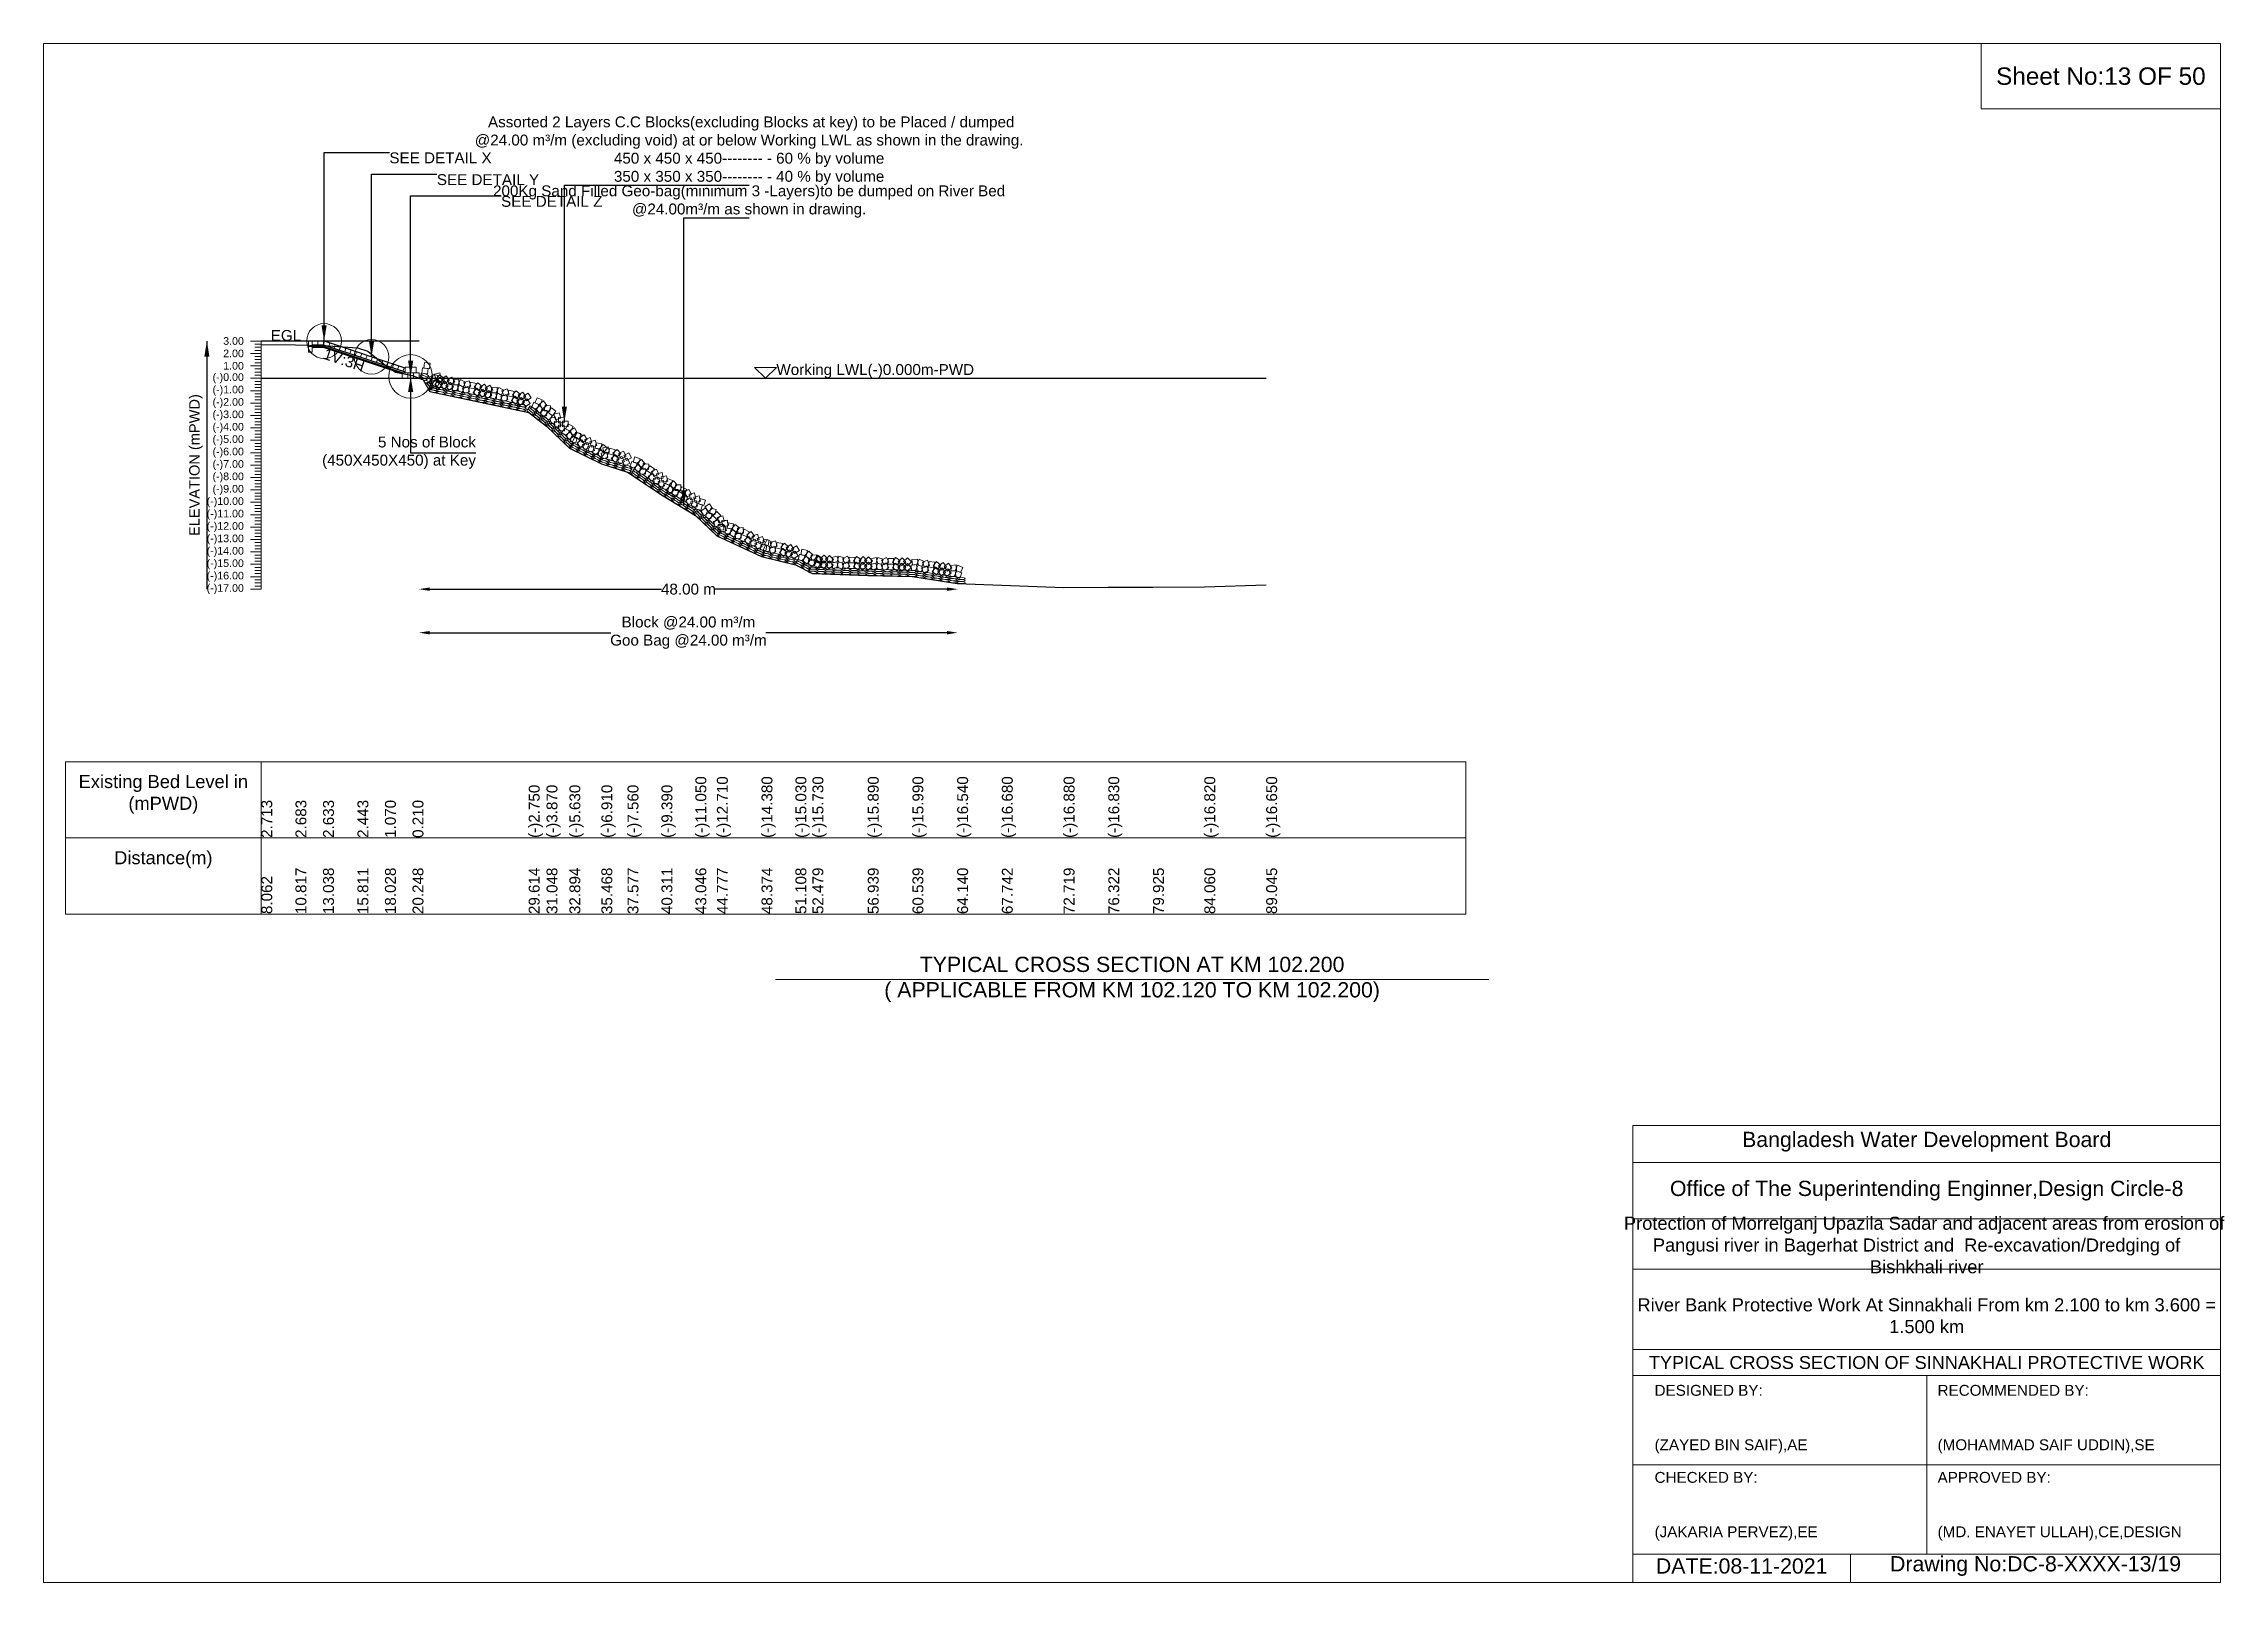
# Model space of a CAD drawing. Header units: inches. Extents: x 89000 to 380017, y -7071 to 0.
# Drawn here: x 280000 to 290017, y -7071 to 0 of the extents above; entities that cross this region are included whole.
import ezdxf

# ---------------------------------------------------------------- set-up
doc = ezdxf.new("R2010")
doc.units = ezdxf.units.IN
doc.header["$LTSCALE"] = 7
doc.header["$MEASUREMENT"] = 0
for name, color, linetype, lineweight in [('Cross section Data Border', 7, 'Continuous', 9), ('Cross Section Labels', 7, 'Continuous', 9), ('Existing_Bed_Level for Xsection', 7, 'Continuous', 25), ('Long Section Labels', 7, 'Continuous', 9)]:
    doc.layers.add(name, color=color, linetype=linetype, lineweight=lineweight)
doc.styles.get("Standard").update_dxf_attribs({"font": 'arial.ttf'})
doc.dimstyles.new('Appron Lebeling Style', dxfattribs={"dimtxt": 50, "dimasz": 50, "dimexe": 0.18, "dimexo": 0.0625, "dimgap": 0.09, "dimtad": 0, "dimtih": 1, "dimtoh": 1, "dimdec": 4, "dimzin": 0, "dimdsep": 46, "dimtxsty": 'Standard', "dimcen": 0.09, "dimse1": 1, "dimse2": 1, "dimadec": 0, "dimazin": 0, "dimtfac": 1, "dimtdec": 4, "dimtofl": 0, "dimtmove": 0, "dimatfit": 3, "dimfxl": 1, "dimtolj": 1, "dimtzin": 0, "dimarcsym": 0})
doc.dimstyles.get("Standard").update_dxf_attribs({"dimtxt": 0.18, "dimasz": 0.18, "dimexe": 0.18, "dimexo": 0.0625, "dimgap": 0.09, "dimtad": 0, "dimtih": 1, "dimtoh": 1, "dimdec": 4, "dimzin": 0, "dimdsep": 46, "dimtxsty": 'Standard', "dimcen": 0.09, "dimadec": 0, "dimazin": 0, "dimtfac": 1, "dimtdec": 4, "dimtofl": 0, "dimtmove": 0, "dimatfit": 3, "dimfxl": 1, "dimtolj": 1, "dimtzin": 0, "dimarcsym": 0})

msp = doc.modelspace()

# ---------------------------------------------------------------- texts
at = {"layer": 'Cross section Data Border', "char_height": 60, "width": 800, "attachment_point": 5}
for s, insert in [('Existing Bed Level in (mPWD)', (280550, -3450)), ('Distance(m)', (280550, -3750))]:
    msp.add_mtext(s, dxfattribs=dict(at, insert=insert))
at = {"layer": 'Cross Section Labels'}
for s, insert, char_height, attachment_point in [('Sheet No:13 OF 50', (289450, -150), 80, 5), (' Assorted 2 Layers C.C Blocks(excluding Blocks at key) to be Placed / dumped^J@24.00 m³/m (excluding void) at or below Working LWL as shown in the drawing.^J450 x 450 x 450-------- - 60 % by volume^J350 x 350 x 350-------- - 40 % by volume', (283240.73154, -650), 50, 8), ('SEE DETAIL X', (281588.36746, -500), 50, 1), ('SEE DETAIL Y', (281806.39246, -600), 50, 1), ('200Kg Sand Filled Geo-bag(minimum 3 -Layers)to be dumped on River Bed^J@24.00m³/m as shown in drawing.', (283240.73154, -800), 50, 8), ('SEE DETAIL Z', (282101.36746, -700), 50, 1), ('EGL', (281182.99251, -1366.84), 50, 9), ('Working LWL(-)0.000m-PWD', (283366.01746, -1537.84), 50, 7), ('5 Nos of Block ^J(450X450X450) at Key', (281985.94246, -1879.84), 50, 6), ('TYPICAL CROSS SECTION AT KM 102.200^J( APPLICABLE FROM KM 102.120 TO KM 102.200)', (285000, -4300), 70, 5), ('Bangladesh Water Development Board', (288650, -5046), 70, 5), ('Office of The Superintending Enginner,Design Circle-8', (288650, -5271), 70, 5)]:
    msp.add_mtext(s, dxfattribs=dict(at, insert=insert, char_height=char_height, attachment_point=attachment_point))
at = {"layer": 'Cross Section Labels', "insert": (281388.36747, -1430.21497), "char_height": 50, "attachment_point": 2, "rotation": 341.565051177}
msp.add_mtext('1V:3H', dxfattribs=at)
at = {"layer": 'Cross Section Labels'}
for s, insert, char_height, width, attachment_point in [('Protection of Morrelganj Upazila Sadar and adjacent areas from erosion of  Pangusi river in Bagerhat District and  Re-excavation/Dredging of     Bishkhali river', (288650, -5521), 60, 2800, 5), ('River Bank Protective Work At Sinnakhali From km 2.100 to km 3.600 = 1.500 km', (288650, -5846), 60, 2700, 5), ('TYPICAL CROSS SECTION OF SINNAKHALI PROTECTIVE WORK', (288650, -6061), 59.5765532, 2800, 5), ('DESIGNED BY:^J^J^J(ZAYED BIN SAIF),AE', (287400, -6321), 50, 1400, 4), ('RECOMMENDED BY:^J^J^J(MOHAMMAD SAIF UDDIN),SE', (288700, -6321), 50, 1400, 4), ('CHECKED BY:^J^J^J(JAKARIA PERVEZ),EE', (287400, -6721), 50, 1400, 4), ('APPROVED BY:^J^J^J(MD. ENAYET ULLAH),CE,DESIGN', (288700, -6721), 50, 1400, 4), ('DATE:08-11-2021', (287800, -6996), 70, 1400, 5), ('Drawing No:DC-8-XXXX-13/19', (289150, -6996), 70, 2200, 5)]:
    msp.add_mtext(s, dxfattribs=dict(at, insert=insert, char_height=char_height, width=width, attachment_point=attachment_point))
at = {"layer": 'Long Section Labels', "char_height": 35, "attachment_point": 6}
for s, insert in [('3.00', (280920, -1366.84)), ('2.00', (280920, -1423.84)), ('1.00', (280920, -1480.84)), ('(-)0.00', (280920, -1537.84)), ('(-)1.00', (280920, -1594.84)), ('(-)2.00', (280920, -1651.84)), ('(-)3.00', (280920, -1708.84)), ('(-)4.00', (280920, -1765.84)), ('(-)5.00', (280920, -1822.84)), ('(-)6.00', (280920, -1879.84)), ('(-)7.00', (280920, -1936.84)), ('(-)8.00', (280920, -1993.84)), ('(-)10.00', (280920, -2107.84)), ('(-)9.00', (280920, -2050.84)), ('(-)11.00', (280920, -2164.84)), ('(-)12.00', (280920, -2221.84)), ('(-)13.00', (280920, -2278.84)), ('(-)14.00', (280920, -2335.84)), ('(-)15.00', (280920, -2392.84)), ('(-)16.00', (280920, -2449.84)), ('(-)17.00', (280920, -2506.84))]:
    msp.add_mtext(s, dxfattribs=dict(at, insert=insert))
at = {"layer": 'Long Section Labels', "rotation": 90}
for s, insert, char_height, attachment_point in [('ELEVATION (mPWD)', (280700, -1936.84), 48, 5), ('(-)11.050', (282994.10104, -3650), 50, 1), ('(-)12.710', (283092.75321, -3650), 50, 1), ('(-)14.380', (283297.74346, -3650), 50, 1), ('(-)15.030', (283453.59188, -3650), 50, 1), ('(-)15.730', (283531.72963, -3650), 50, 1), ('(-)15.890', (283785.94942, -3650), 50, 1), ('(-)15.990', (283991.18819, -3650), 50, 1), ('(-)16.540', (284196.45815, -3650), 50, 1), ('(-)16.680', (284401.75433, -3650), 50, 1), ('(-)16.880', (284685.41355, -3650), 50, 1), ('(-)16.830', (284890.7875, -3650), 50, 1), ('(-)16.830', (284890.7875, -3650), 50, 1), ('(-)16.820', (285331.84296, -3650), 50, 1), ('(-)16.650', (285616.01246, -3650), 50, 1), ('2.713', (281000, -3650), 50, 1), ('2.683', (281157.00058, -3650), 50, 1), ('2.633', (281283.64038, -3650), 50, 1), ('2.443', (281441.70044, -3650), 50, 1), ('1.070', (281568.03342, -3650), 50, 1), ('0.210', (281694.61334, -3650), 50, 1), ('(-)2.750', (282228.4599, -3650), 50, 1), ('(-)3.870', (282310.20722, -3650), 50, 1), ('(-)5.630', (282415.39611, -3650), 50, 1), ('(-)6.910', (282562.14416, -3650), 50, 1), ('(-)7.560', (282682.31685, -3650), 50, 1), ('(-)9.390', (282838.19477, -3650), 50, 1), ('10.817', (281157.00058, -4000), 50, 1), ('13.038', (281283.64038, -4000), 50, 1), ('15.811', (281441.70044, -4000), 50, 1), ('18.028', (281568.03342, -4000), 50, 1), ('20.248', (281694.61334, -4000), 50, 1), ('29.614', (282228.4599, -4000), 50, 1), ('31.048', (282310.20722, -4000), 50, 1), ('32.894', (282415.39611, -4000), 50, 1), ('35.468', (282562.14416, -4000), 50, 1), ('37.577', (282682.31685, -4000), 50, 1), ('40.311', (282838.19477, -4000), 50, 1), ('43.046', (282994.10104, -4000), 50, 1), ('44.777', (283092.75321, -4000), 50, 1), ('48.374', (283297.74346, -4000), 50, 1), ('51.108', (283453.59188, -4000), 50, 1), ('52.479', (283531.72963, -4000), 50, 1), ('56.939', (283785.94942, -4000), 50, 1), ('60.539', (283991.18819, -4000), 50, 1), ('64.140', (284196.45815, -4000), 50, 1), ('67.742', (284401.75433, -4000), 50, 1), ('72.719', (284685.41355, -4000), 50, 1), ('76.322', (284890.7875, -4000), 50, 1), ('79.925', (285096.1743, -4000), 50, 1), ('84.060', (285331.84296, -4000), 50, 1), ('89.045', (285616.01246, -4000), 50, 1), ('8.062', (281000, -4000), 50, 1)]:
    msp.add_mtext(s, dxfattribs=dict(at, insert=insert, char_height=char_height, attachment_point=attachment_point))

# ---------------------------------------------------------------- blocks, each defined once
blk = doc.blocks.new('*D23')
at = {"layer": 'Cross Section Labels', "color": 0, "lineweight": -2, "transparency": 16777216}
for p, q in [((281774, -2507), (282838, -2507)), ((284149, -2507), (283085, -2507))]:
    blk.add_line(p, q, dxfattribs=at)
at = {"layer": 'Cross Section Labels', "color": 0, "transparency": 16777216}
for points in [[(281774, -2499), (281774, -2515), (281724, -2507)], [(284149, -2499), (284149, -2515), (284199, -2507)]]:
    blk.add_solid(points, dxfattribs=at)
at = {"layer": 'Defpoints', "color": 0, "transparency": 16777216}
for p in [(281724, -1538), (284199, -2481), (284199, -2507)]:
    blk.add_point(p, dxfattribs=at)
at = {"layer": 'Cross Section Labels', "color": 0, "transparency": 16777216, "insert": (282962, -2507), "char_height": 50, "attachment_point": 5}
blk.add_mtext('\\A1;48.00 m', dxfattribs=at)
blk = doc.blocks.new('*D24')
at = {"layer": 'Cross Section Labels', "color": 0, "lineweight": -2, "transparency": 16777216}
for p, q in [((281774, -2707), (282606, -2707)), ((284149, -2707), (283317, -2707))]:
    blk.add_line(p, q, dxfattribs=at)
at = {"layer": 'Cross Section Labels', "color": 0, "transparency": 16777216}
for points in [[(281774, -2699), (281774, -2715), (281724, -2707)], [(284149, -2699), (284149, -2715), (284199, -2707)]]:
    blk.add_solid(points, dxfattribs=at)
at = {"layer": 'Defpoints', "color": 0, "transparency": 16777216}
for p in [(281724, -1538), (284199, -2481), (284199, -2707)]:
    blk.add_point(p, dxfattribs=at)
at = {"layer": 'Cross Section Labels', "color": 0, "transparency": 16777216, "insert": (282962, -2707), "char_height": 50, "attachment_point": 5}
blk.add_mtext('\\A1;Block @24.00 m³/m ^JGoo Bag @24.00 m³/m ', dxfattribs=at)

# ---------------------------------------------------------------- dimensions: what is measured, and where the dimension line sits
at = {"layer": 'Cross Section Labels'}
for base, text, picture, middle in [((284199.31458, -2506.84), '48.00 m', '*D23', (282961.86602, -2506.84)), ((284199.31458, -2706.84), 'Block @24.00 m³/m ^JGoo Bag @24.00 m³/m ', '*D24', (282961.86602, -2706.84))]:
    dim = msp.add_linear_dim(base=base, p1=(281724.41746, -1537.84), p2=(284199.31458, -2480.73103), text=text, dimstyle='Appron Lebeling Style', dxfattribs=at)
    dim.commit()
    dim.dimension.update_dxf_attribs({"geometry": picture, "text_midpoint": middle})

# ---------------------------------------------------------------- linework, layer by layer
at = {"layer": 'Cross section Data Border'}
msp.add_lwpolyline([(280100, -3300), (286532.61118, -3300), (286532.61118, -4000), (280100, -4000)], close=True, dxfattribs=at)
for points in [[(281000, -3300), (281000, -4000)], [(280100, -3650), (286532.61118, -3650)]]:
    msp.add_lwpolyline(points, dxfattribs=at)
at = {"layer": 'Cross Section Labels'}
for points in [[(280000, 0), (290000, 0), (290000, -7071), (280000, -7071)], [(288900, 0), (290000, 0), (290000, -300), (288900, -300)], [(283316.01746, -1537.84), (283366.01746, -1487.84), (283266.01746, -1487.84)]]:
    msp.add_lwpolyline(points, close=True, dxfattribs=at)
for points in [[(283362, -4300), (285000, -4300), (286638, -4300)], [(287300, -7071), (287300, -4971), (290000, -4971)], [(287300, -5141), (290000, -5141)], [(287300, -5401), (290000, -5401)], [(287300, -5631), (290000, -5631)], [(287300, -6001), (290000, -6001)], [(287300, -6121), (290000, -6121)], [(288650, -6121), (288650, -6941)], [(287300, -6531), (290000, -6531)], [(287300, -6941), (290000, -6941)], [(288300, -6941), (288300, -7071)]]:
    msp.add_lwpolyline(points, dxfattribs=at)
for centre, radius in [((281288.36746, -1366.84), 80), ((281506.39246, -1439.515), 80), ((281685.94246, -1529.29), 100)]:
    msp.add_circle(centre, radius, dxfattribs=at)
at = {"layer": 'Existing_Bed_Level for Xsection'}
for points in [[(281724.41746, -1366.84), (281000, -1366.84)], [(281000, -1383.199), (281157.00058, -1384.909), (281283.64038, -1387.759), (281441.70044, -1398.589), (281489.12038, -1413.979), (281568.03342, -1476.85), (281615.92516, -1510.48), (281694.61334, -1525.87), (281742.86763, -1545.25), (281773.54984, -1598.83), (282228.4599, -1694.59), (282310.20722, -1758.43), (282415.39611, -1858.75), (282562.14416, -1931.71), (282682.31685, -1968.76), (282838.19477, -2073.07), (282994.10104, -2167.69), (283092.75321, -2262.31), (283297.74346, -2357.5), (283453.59188, -2394.55), (283531.72963, -2434.45), (283785.94942, -2443.57), (283991.18819, -2449.27), (284196.45815, -2480.62), (284401.75433, -2488.6), (284685.41355, -2500), (284890.7875, -2497.15), (285096.1743, -2497.15), (285331.84296, -2496.58), (285616.01246, -2486.89)], [(281660.29246, -1490.815), (281291.00001, -1367.71752), (281288.36746, -1366.84), (281285.59251, -1366.84), (281234.29251, -1366.84)], [(281234.29251, -1383.94), (281285.59251, -1383.94), (281660.29246, -1508.83998)], [(281234.29251, -1389.64), (281284.66753, -1389.64), (281652.31753, -1512.19)], [(281234.29251, -1395.34), (281283.74255, -1395.34), (281647.46746, -1516.58164)], [(281000, -1537.84), (285616.01246, -1537.84)]]:
    msp.add_lwpolyline(points, dxfattribs=at)
at = {"layer": 'Long Section Labels'}
for points in [[(281000, -1366.84), (280950, -1366.84)], [(281000, -1381.09), (280970, -1381.09)], [(281000, -1395.34), (280970, -1395.34)], [(281000, -2506.84), (281000, -2449.84), (281000, -2392.84), (281000, -2335.84), (281000, -2278.84), (281000, -2221.84), (281000, -2164.84), (281000, -2107.84), (281000, -2050.84), (281000, -1993.84), (281000, -1936.84), (281000, -1879.84), (281000, -1822.84), (281000, -1765.84), (281000, -1708.84), (281000, -1651.84), (281000, -1594.84), (281000, -1537.84), (281000, -1480.84), (281000, -1423.84), (281000, -1366.84)], [(281000, -1423.84), (280950, -1423.84)], [(281000, -1480.84), (280950, -1480.84)], [(281000, -1409.59), (280970, -1409.59)], [(281000, -1438.09), (280970, -1438.09)], [(281000, -1452.34), (280970, -1452.34)], [(281000, -1466.59), (280970, -1466.59)], [(281000, -1495.09), (280970, -1495.09)], [(281000, -1537.84), (280950, -1537.84)], [(281000, -1594.84), (280950, -1594.84)], [(281000, -1509.34), (280970, -1509.34)], [(281000, -1523.59), (280970, -1523.59)], [(281000, -1552.09), (280970, -1552.09)], [(281000, -1566.34), (280970, -1566.34)], [(281000, -1580.59), (280970, -1580.59)], [(281000, -1651.84), (280950, -1651.84)], [(281000, -1609.09), (280970, -1609.09)], [(281000, -1623.34), (280970, -1623.34)], [(281000, -1637.59), (280970, -1637.59)], [(281000, -1666.09), (280970, -1666.09)], [(281000, -1680.34), (280970, -1680.34)], [(281000, -1694.59), (280970, -1694.59)], [(281000, -1708.84), (280950, -1708.84)], [(281000, -1765.84), (280950, -1765.84)], [(281000, -1723.09), (280970, -1723.09)], [(281000, -1737.34), (280970, -1737.34)], [(281000, -1751.59), (280970, -1751.59)], [(281000, -1780.09), (280970, -1780.09)], [(281000, -1794.34), (280970, -1794.34)], [(281000, -1822.84), (280950, -1822.84)], [(281000, -1879.84), (280950, -1879.84)], [(281000, -1808.59), (280970, -1808.59)], [(281000, -1837.09), (280970, -1837.09)], [(281000, -1851.34), (280970, -1851.34)], [(281000, -1865.59), (280970, -1865.59)], [(281000, -1894.09), (280970, -1894.09)], [(281000, -1936.84), (280950, -1936.84)], [(281000, -1993.84), (280950, -1993.84)], [(281000, -1908.34), (280970, -1908.34)], [(281000, -1922.59), (280970, -1922.59)], [(281000, -1951.09), (280970, -1951.09)], [(281000, -1965.34), (280970, -1965.34)], [(281000, -1979.59), (280970, -1979.59)], [(281000, -2050.84), (280950, -2050.84)], [(281000, -2008.09), (280970, -2008.09)], [(281000, -2022.34), (280970, -2022.34)], [(281000, -2036.59), (280970, -2036.59)], [(281000, -2065.09), (280970, -2065.09)], [(281000, -2079.34), (280970, -2079.34)], [(281000, -2093.59), (280970, -2093.59)], [(281000, -2107.84), (280950, -2107.84)], [(281000, -2164.84), (280950, -2164.84)], [(281000, -2122.09), (280970, -2122.09)], [(281000, -2136.34), (280970, -2136.34)], [(281000, -2150.59), (280970, -2150.59)], [(281000, -2179.09), (280970, -2179.09)], [(281000, -2193.34), (280970, -2193.34)], [(281000, -2221.84), (280950, -2221.84)], [(281000, -2278.84), (280950, -2278.84)], [(281000, -2207.59), (280970, -2207.59)], [(281000, -2236.09), (280970, -2236.09)], [(281000, -2250.34), (280970, -2250.34)], [(281000, -2264.59), (280970, -2264.59)], [(281000, -2293.09), (280970, -2293.09)], [(281000, -2335.84), (280950, -2335.84)], [(281000, -2392.84), (280950, -2392.84)], [(281000, -2307.34), (280970, -2307.34)], [(281000, -2321.59), (280970, -2321.59)], [(281000, -2350.09), (280970, -2350.09)], [(281000, -2364.34), (280970, -2364.34)], [(281000, -2378.59), (280970, -2378.59)], [(281000, -2449.84), (280950, -2449.84)], [(281000, -2407.09), (280970, -2407.09)], [(281000, -2421.34), (280970, -2421.34)], [(281000, -2435.59), (280970, -2435.59)], [(281000, -2464.09), (280970, -2464.09)], [(281000, -2478.34), (280970, -2478.34)], [(281000, -2492.59), (280970, -2492.59)], [(281000, -2506.84), (280950, -2506.84)]]:
    msp.add_lwpolyline(points, dxfattribs=at)
for points in [[(281234.29251, -1366.84), (281217.19251, -1366.84), (281217.19251, -1392.49), (281234.29251, -1392.49)], [(281234.29251, -1392.49), (281217.19251, -1392.49), (281217.19251, -1418.14), (281234.29251, -1418.14)], [(281259.94251, -1366.84), (281234.29251, -1366.84), (281234.29251, -1383.94), (281259.94251, -1383.94)], [(281285.59251, -1366.84), (281259.94251, -1366.84), (281259.94251, -1383.94), (281285.59251, -1383.94)], [(281315.33373, -1375.82876), (281291.00001, -1367.71752), (281285.59251, -1383.94), (281309.92624, -1392.05124)], [(281339.66746, -1383.94), (281315.33373, -1375.82876), (281309.92624, -1392.05124), (281334.25996, -1400.16248)], [(281364.00118, -1392.05124), (281339.66746, -1383.94), (281334.25996, -1400.16248), (281358.59369, -1408.27373)], [(281388.33491, -1400.16248), (281364.00118, -1392.05124), (281358.59369, -1408.27373), (281382.92742, -1416.38497)], [(281412.66864, -1408.27373), (281388.33491, -1400.16248), (281382.92742, -1416.38497), (281407.26114, -1424.49621)], [(281437.00236, -1416.38497), (281412.66864, -1408.27373), (281407.26114, -1424.49621), (281431.59487, -1432.60745)], [(281461.33609, -1424.49621), (281437.00236, -1416.38497), (281431.59487, -1432.60745), (281455.9286, -1440.7187)], [(281485.66982, -1432.60745), (281461.33609, -1424.49621), (281455.9286, -1440.7187), (281480.26232, -1448.82994)], [(281510.00354, -1440.7187), (281485.66982, -1432.60745), (281480.26232, -1448.82994), (281504.59605, -1456.94118)], [(281534.33727, -1448.82994), (281510.00354, -1440.7187), (281504.59605, -1456.94118), (281528.92978, -1465.05242)], [(281558.671, -1456.94118), (281534.33727, -1448.82994), (281528.92978, -1465.05242), (281553.2635, -1473.16366)], [(281583.00472, -1465.05242), (281558.671, -1456.94118), (281553.2635, -1473.16366), (281577.59723, -1481.27491)], [(281607.33845, -1473.16366), (281583.00472, -1465.05242), (281577.59723, -1481.27491), (281601.93096, -1489.38615)], [(281631.67218, -1481.27491), (281607.33845, -1473.16366), (281601.93096, -1489.38615), (281626.26468, -1497.49739)], [(281656.0059, -1489.38615), (281631.67218, -1481.27491), (281626.26468, -1497.49739), (281650.59841, -1505.60863)], [(281685.94246, -1486.54), (281660.29246, -1486.54), (281660.29246, -1512.19), (281685.94246, -1512.19)], [(281711.59246, -1486.54), (281685.94246, -1486.54), (281685.94246, -1512.19), (281711.59246, -1512.19)], [(281766.19928, -1492.54415), (281740.73344, -1489.47597), (281737.66527, -1514.94181), (281763.1311, -1518.00999)], [(281775.75873, -1468.74207), (281750.2929, -1465.67389), (281747.22472, -1491.13972), (281772.69055, -1494.2079)], [(281673.11746, -1512.19), (281647.46746, -1512.19), (281647.46746, -1537.84), (281673.11746, -1537.84)], [(281698.76746, -1512.19), (281673.11746, -1512.19), (281673.11746, -1537.84), (281698.76746, -1537.84)], [(281724.41746, -1512.19), (281698.76746, -1512.19), (281698.76746, -1537.84), (281724.41746, -1537.84)], [(281804.13617, -1549.69258), (281797.59013, -1524.89194), (281772.78949, -1531.43798), (281779.33553, -1556.23862)], [(281805.34603, -1549.60397), (281780.24611, -1544.32036), (281774.9625, -1569.42028), (281800.06242, -1574.70389)], [(281810.62964, -1524.50405), (281785.52972, -1519.22044), (281780.24611, -1544.32036), (281805.34603, -1549.60397)], [(281818.74771, -1558.20229), (281796.5874, -1545.28552), (281783.67063, -1567.44583), (281805.83094, -1580.3626)], [(281826.39496, -1536.94624), (281819.84891, -1512.1456), (281795.04827, -1518.69164), (281801.59431, -1543.49228)], [(281833.36412, -1563.80007), (281814.25851, -1546.6858), (281797.14425, -1565.79141), (281816.24986, -1582.90568)], [(281838.64774, -1538.70015), (281819.54212, -1521.58588), (281802.42786, -1540.69149), (281821.53347, -1557.80576)], [(281841.00649, -1545.45595), (281818.84618, -1532.53918), (281805.92941, -1554.69949), (281828.08972, -1567.61626)], [(281844.09725, -1552.33252), (281822.60727, -1566.33621), (281836.61096, -1587.82619), (281858.10094, -1573.8225)], [(281849.38086, -1527.2326), (281827.89088, -1541.23629), (281841.89457, -1562.72627), (281863.38455, -1548.72258)], [(281883.20383, -1579.09197), (281869.18303, -1557.61315), (281847.70421, -1571.63395), (281861.72501, -1593.11277)], [(281888.48744, -1553.99206), (281874.46665, -1532.51324), (281852.98783, -1546.53403), (281867.00862, -1568.01285)], [(281902.66093, -1567.14169), (281877.04905, -1568.53958), (281878.44695, -1594.15146), (281904.05883, -1592.75357)], [(281907.94455, -1542.04177), (281882.33267, -1543.43967), (281883.73056, -1569.05155), (281909.34244, -1567.65365)], [(281932.89353, -1580.29502), (281910.0187, -1568.69052), (281898.41419, -1591.56535), (281921.28903, -1603.16986)], [(281938.17714, -1555.1951), (281915.30231, -1543.5906), (281903.69781, -1566.46543), (281926.57264, -1578.06994)], [(281948.96584, -1575.04212), (281924.5821, -1583.00174), (281932.54172, -1607.38548), (281956.92546, -1599.42586)], [(281954.24946, -1549.9422), (281929.86571, -1557.90182), (281937.82533, -1582.28556), (281962.20907, -1574.32594)], [(281981.04547, -1586.58926), (281955.94555, -1581.30565), (281950.66193, -1606.40557), (281975.76185, -1611.68918)], [(281986.32908, -1561.48934), (281961.22916, -1556.20573), (281955.94555, -1581.30565), (281981.04547, -1586.58926)], [(282009.06356, -1600.78535), (281989.95795, -1583.67109), (281972.84368, -1602.7767), (281991.94929, -1619.89096)], [(282014.34717, -1575.68543), (281995.24156, -1558.57117), (281978.12729, -1577.67678), (281997.23291, -1594.79104)], [(282019.79668, -1589.3178), (281998.3067, -1603.32149), (282012.31039, -1624.81147), (282033.80037, -1610.80778)], [(282025.0803, -1564.21788), (282003.59032, -1578.22157), (282017.59401, -1599.71155), (282039.08398, -1585.70786)], [(282058.90327, -1616.07726), (282044.88247, -1594.59844), (282023.40365, -1608.61924), (282037.42445, -1630.09806)], [(282064.18688, -1590.97734), (282050.16608, -1569.49852), (282028.68726, -1583.51932), (282042.70806, -1604.99814)], [(282083.64398, -1579.02705), (282058.0321, -1580.42495), (282059.43, -1606.03683), (282085.04188, -1604.63893)], [(282113.87658, -1592.18039), (282091.00174, -1580.57588), (282079.39724, -1603.45072), (282102.27207, -1615.05522)], [(282129.94889, -1586.92748), (282105.56515, -1594.8871), (282113.52476, -1619.27085), (282137.90851, -1611.31123)], [(282162.02851, -1598.47462), (282136.92859, -1593.19101), (282131.64498, -1618.29093), (282156.7449, -1623.57454)], [(282190.0466, -1612.67072), (282170.94099, -1595.55645), (282153.82673, -1614.66206), (282172.93234, -1631.77633)], [(282200.77973, -1601.20317), (282179.28975, -1615.20686), (282193.29344, -1636.69684), (282214.78342, -1622.69315)], [(282078.36037, -1604.12697), (282052.74849, -1605.52487), (282054.14639, -1631.13675), (282079.75827, -1629.73885)], [(282108.59296, -1617.28031), (282085.71813, -1605.6758), (282074.11363, -1628.55064), (282096.98846, -1640.15514)], [(282124.66528, -1612.0274), (282100.28153, -1619.98702), (282108.24115, -1644.37077), (282132.6249, -1636.41115)], [(282156.7449, -1623.57454), (282131.64498, -1618.29093), (282126.36137, -1643.39085), (282151.46129, -1648.67446)], [(282184.76299, -1637.77063), (282165.65738, -1620.65637), (282148.54312, -1639.76198), (282167.64873, -1656.87625)], [(282195.49612, -1626.30309), (282174.00614, -1640.30678), (282188.00983, -1661.79675), (282209.49981, -1647.79307)], [(282234.6027, -1653.06254), (282220.5819, -1631.58372), (282199.10308, -1645.60452), (282213.12388, -1667.08334)], [(282239.88631, -1627.96262), (282225.86552, -1606.4838), (282204.3867, -1620.5046), (282218.40749, -1641.98342)], [(282274.97654, -1657.82825), (282251.36145, -1647.81576), (282241.34896, -1671.43085), (282264.96405, -1681.44334)], [(282290.76396, -1637.61242), (282267.14887, -1627.59993), (282257.13637, -1651.21502), (282280.75147, -1661.22751)], [(282296.3394, -1682.94097), (282280.90259, -1662.45616), (282260.41778, -1677.89296), (282275.85458, -1698.37778)], [(282312.12681, -1662.72514), (282296.69001, -1642.24032), (282276.20519, -1657.67713), (282291.642, -1678.16194)], [(282313.08372, -1685.29468), (282287.68472, -1681.71509), (282284.10513, -1707.11408), (282309.50412, -1710.69368)], [(282328.87113, -1665.07885), (282303.47214, -1661.49925), (282299.89254, -1686.89825), (282325.29154, -1690.47784)], [(282336.81188, -1709.77759), (282316.59605, -1693.99017), (282300.80863, -1714.20601), (282321.02447, -1729.99342)], [(282352.5993, -1689.56175), (282332.38346, -1673.77434), (282316.59605, -1693.99017), (282336.81188, -1709.77759)], [(282375.53167, -1720.89089), (282368.29327, -1696.28342), (282343.68579, -1703.52182), (282350.9242, -1728.1293)], [(282357.82906, -1739.45268), (282350.59065, -1714.8452), (282325.98317, -1722.08361), (282333.22158, -1746.69109)], [(282372.99077, -1735.35058), (282347.34772, -1735.9479), (282347.94504, -1761.59094), (282373.58808, -1760.99362)], [(282390.69338, -1716.78879), (282365.05034, -1717.38611), (282365.64765, -1743.02915), (282391.2907, -1742.43184)], [(282392.15984, -1778.68579), (282391.5421, -1753.04323), (282365.89954, -1753.66096), (282366.51728, -1779.30352)], [(282414.99363, -1778.76459), (282392.48008, -1766.47384), (282380.18932, -1788.98739), (282402.70287, -1801.27814)], [(282409.86245, -1760.124), (282409.24472, -1734.48144), (282383.60216, -1735.09918), (282384.21989, -1760.74174)], [(282432.69624, -1760.20281), (282410.18269, -1747.91205), (282397.89194, -1770.4256), (282420.40549, -1782.71636)], [(282433.77795, -1805.86015), (282420.43481, -1783.95392), (282398.52857, -1797.29706), (282411.87171, -1819.20329)], [(282451.48056, -1787.29837), (282438.13742, -1765.39213), (282416.23119, -1778.73527), (282429.57433, -1800.64151)], [(282467.91146, -1791.29058), (282442.98881, -1785.22563), (282436.92386, -1810.14829), (282461.84652, -1816.21324)], [(282473.75498, -1798.00957), (282450.78706, -1786.59041), (282439.3679, -1809.55833), (282462.33582, -1820.97749)], [(282497.30874, -1818.78847), (282483.11472, -1797.42373), (282461.74998, -1811.61774), (282475.94399, -1832.98249)], [(282450.20885, -1809.85237), (282425.28619, -1803.78742), (282419.22124, -1828.71008), (282444.1439, -1834.77503)], [(282462.33582, -1820.97749), (282439.3679, -1809.55833), (282427.94874, -1832.52625), (282450.91666, -1843.94541)], [(282485.88958, -1841.75639), (282471.69556, -1820.39165), (282450.33082, -1834.58566), (282464.52483, -1855.95041)], [(282499.15915, -1833.35263), (282474.84056, -1841.50916), (282482.99709, -1865.82774), (282507.31567, -1857.67122)], [(282510.57831, -1810.38471), (282486.25972, -1818.54124), (282494.41625, -1842.85982), (282518.73483, -1834.7033)], [(282530.29002, -1869.07744), (282522.11413, -1844.76536), (282497.80205, -1852.94125), (282505.97794, -1877.25333)], [(282541.70918, -1846.10952), (282533.53329, -1821.79744), (282509.22121, -1829.97333), (282517.3971, -1854.28541)], [(282552.12511, -1862.39783), (282526.98329, -1857.31735), (282521.9028, -1882.45917), (282547.04463, -1887.53966)], [(282563.54427, -1839.42992), (282538.40244, -1834.34943), (282533.32196, -1859.49126), (282558.46378, -1864.57174)], [(282578.0843, -1882.72369), (282558.8579, -1865.74523), (282541.87945, -1884.97164), (282561.10585, -1901.95009)], [(282589.50346, -1859.75577), (282570.27706, -1842.77732), (282553.2986, -1862.00372), (282572.52501, -1878.98217)], [(282586.44314, -1877.03054), (282561.43362, -1882.72672), (282567.1298, -1907.73624), (282592.13931, -1902.04006)], [(282594.00019, -1852.51904), (282568.99067, -1858.21522), (282574.68684, -1883.22474), (282599.69636, -1877.52856)], [(282617.33224, -1891.46321), (282592.82074, -1883.90616), (282585.26369, -1908.41766), (282609.77519, -1915.97471)], [(282624.88929, -1866.95172), (282600.37779, -1859.39467), (282592.82074, -1883.90616), (282617.33224, -1891.46321)], [(282643.93456, -1908.16228), (282626.47425, -1889.37239), (282607.68436, -1906.83269), (282625.14467, -1925.62259)], [(282651.49161, -1883.65078), (282634.0313, -1864.86089), (282615.24141, -1882.3212), (282632.70172, -1901.11109)], [(282655.6715, -1897.72442), (282632.99084, -1909.704), (282644.97042, -1932.38465), (282667.65107, -1920.40508)], [(282663.22855, -1873.21292), (282640.54789, -1885.1925), (282652.52747, -1907.87316), (282675.20812, -1895.89358)], [(282699.72388, -1903.43683), (282687.72624, -1880.76572), (282665.05513, -1892.76335), (282677.05277, -1915.43446)], [(282740.22591, -1907.33628), (282715.9412, -1899.07946), (282707.68438, -1923.36418), (282731.9691, -1931.621)], [(282692.16683, -1927.94833), (282680.16919, -1905.27721), (282657.49808, -1917.27485), (282669.49572, -1939.94596)], [(282725.96082, -1928.65363), (282701.6761, -1920.39682), (282693.41929, -1944.68153), (282717.70401, -1952.93835)], [(282749.1048, -1952.13504), (282732.20977, -1932.83529), (282712.91002, -1949.73032), (282729.80505, -1969.03007)], [(282763.36989, -1930.81768), (282746.47486, -1911.51793), (282727.17511, -1928.41297), (282744.07014, -1947.71272)], [(282765.9765, -1953.25661), (282740.3836, -1951.54603), (282738.67302, -1977.13893), (282764.26592, -1978.84951)], [(282780.2416, -1931.93926), (282754.6487, -1930.22868), (282752.93812, -1955.82158), (282778.53101, -1957.53216)], [(282791.43334, -1975.93674), (282770.11599, -1961.67164), (282755.85089, -1982.989), (282777.16825, -1997.25409)], [(282805.69843, -1954.61938), (282784.38108, -1940.35429), (282770.11599, -1961.67164), (282791.43334, -1975.93674)], [(282812.13368, -1999.55957), (282800.79108, -1976.55375), (282777.78526, -1987.89635), (282789.12786, -2010.90217)], [(282826.39878, -1978.24222), (282815.05618, -1955.23639), (282792.05035, -1966.579), (282803.39295, -1989.58482)], [(282826.36977, -1992.92343), (282801.2072, -1997.90011), (282806.18388, -2023.06268), (282831.34645, -2018.086)], [(282840.63486, -1971.60607), (282815.47229, -1976.58276), (282820.44897, -2001.74533), (282845.61155, -1996.76865)], [(282866.93693, -2011.02174), (282861.94021, -1985.86313), (282836.78161, -1990.85985), (282841.77833, -2016.01846)], [(282889.44739, -2007.19194), (282865.16267, -1998.93512), (282856.90586, -2023.21984), (282881.19058, -2031.47666)], [(282852.67184, -2032.33909), (282847.67512, -2007.18049), (282822.51652, -2012.17721), (282827.51324, -2037.33581)], [(282875.1823, -2028.50929), (282850.89758, -2020.25248), (282842.64077, -2044.5372), (282866.92548, -2052.79401)], [(282897.33475, -2049.35085), (282879.60235, -2030.81751), (282861.06901, -2048.54991), (282878.80141, -2067.08324)], [(282910.6427, -2027.42321), (282892.9103, -2008.88988), (282874.37696, -2026.62228), (282892.10936, -2045.15561)], [(282914.23955, -2049.72484), (282888.59603, -2049.14828), (282888.01947, -2074.7918), (282913.66299, -2075.36836)], [(282927.5475, -2027.79721), (282901.90398, -2027.22065), (282901.32742, -2052.86417), (282926.97094, -2053.44073)], [(282940.67493, -2071.25643), (282918.7473, -2057.94848), (282905.43935, -2079.87611), (282927.36699, -2093.18406)], [(282953.98288, -2049.3288), (282932.05525, -2036.02085), (282918.7473, -2057.94848), (282940.67493, -2071.25643)], [(282962.40019, -2093.94025), (282950.05081, -2071.45881), (282927.56936, -2083.80818), (282939.91874, -2106.28963)], [(282975.70813, -2072.01262), (282963.35876, -2049.53118), (282940.87731, -2061.88055), (282953.22669, -2084.362)], [(282976.32872, -2086.68074), (282951.41098, -2092.76585), (282957.49609, -2117.6836), (282982.41384, -2111.59848)], [(282989.63667, -2064.75311), (282964.71893, -2070.83822), (282970.80404, -2095.75596), (282995.72178, -2089.67085)], [(283004.34896, -2124.89408), (282998.244, -2099.98119), (282973.33112, -2106.08615), (282979.43607, -2130.99904)], [(283017.65691, -2102.96645), (283011.55195, -2078.05356), (282986.63906, -2084.15852), (282992.74402, -2109.07141)], [(283039.97588, -2098.14443), (283015.34962, -2090.97017), (283008.17536, -2115.59643), (283032.80162, -2122.77069)], [(283026.66793, -2120.07206), (283002.04167, -2112.8978), (282994.86741, -2137.52406), (283019.49367, -2144.69832)], [(283054.94518, -2155.43573), (283041.66404, -2133.49185), (283019.72016, -2146.77299), (283033.0013, -2168.71687)], [(283072.70022, -2136.92407), (283059.41908, -2114.9802), (283037.4752, -2128.26134), (283050.75634, -2150.20521)], [(283071.36473, -2159.47439), (283046.45932, -2153.33899), (283040.32392, -2178.2444), (283065.22933, -2184.37979)], [(283092.48932, -2186.23611), (283073.97767, -2168.48108), (283056.22264, -2186.99273), (283074.73429, -2204.74777)], [(283089.11976, -2140.96273), (283064.21435, -2134.82734), (283058.07896, -2159.73274), (283082.98437, -2165.86814)], [(283110.24436, -2167.72446), (283091.7327, -2149.96943), (283073.97767, -2168.48108), (283092.48932, -2186.23611)], [(283108.76595, -2213.09899), (283101.59716, -2188.47114), (283076.96931, -2195.63993), (283084.1381, -2220.26778)], [(283126.52099, -2194.58733), (283119.35219, -2169.95948), (283094.72434, -2177.12828), (283101.89314, -2201.75613)], [(283147.88137, -2213.42929), (283139.06046, -2189.34373), (283114.9749, -2198.16464), (283123.79582, -2222.2502)], [(283141.69423, -2190.52812), (283116.0496, -2191.05292), (283116.5744, -2216.69755), (283142.21903, -2216.17275)], [(283169.53069, -2206.17013), (283144.2624, -2201.7615), (283139.85376, -2227.02979), (283165.12205, -2231.43842)], [(283123.9392, -2209.03978), (283098.29457, -2209.56458), (283098.81937, -2235.20921), (283124.464, -2234.68441)], [(283137.07838, -2236.69337), (283128.25746, -2212.60782), (283104.17191, -2221.42873), (283112.99282, -2245.51429)], [(283158.72769, -2229.43422), (283133.4594, -2225.02559), (283129.05077, -2250.29388), (283154.31906, -2254.70251)], [(283185.21936, -2249.06103), (283165.5473, -2232.601), (283149.08727, -2252.27306), (283168.75934, -2268.73309)], [(283196.02236, -2225.79694), (283176.3503, -2209.33691), (283159.89027, -2229.00897), (283179.56233, -2245.469)], [(283202.06194, -2247.56443), (283176.51179, -2249.8255), (283178.77287, -2275.37565), (283204.32302, -2273.11457)], [(283212.86494, -2224.30034), (283187.31479, -2226.56141), (283189.57587, -2252.11156), (283215.12601, -2249.85048)], [(283230.71504, -2266.04249), (283207.45095, -2255.23949), (283196.64795, -2278.50358), (283219.91204, -2289.30657)], [(283241.51803, -2242.7784), (283218.25394, -2231.9754), (283207.45095, -2255.23949), (283230.71504, -2266.04249)], [(283254.8142, -2286.18629), (283240.05584, -2265.20741), (283219.07696, -2279.96577), (283233.83532, -2300.94465)], [(283265.6172, -2262.9222), (283250.85884, -2241.94332), (283229.87996, -2256.70168), (283244.63832, -2277.68056)], [(283267.85509, -2277.43187), (283243.76252, -2286.2336), (283252.56425, -2310.32617), (283276.65682, -2301.52444)], [(283278.65809, -2254.16778), (283254.56551, -2262.96951), (283263.36725, -2287.06209), (283287.45982, -2278.26035)], [(283299.92699, -2312.31434), (283291.10608, -2288.22878), (283267.02052, -2297.0497), (283275.84144, -2321.13525)], [(283310.72999, -2289.05025), (283301.90907, -2264.96469), (283277.82352, -2273.78561), (283286.64443, -2297.87116)], [(283321.57631, -2305.05518), (283296.30802, -2300.64655), (283291.89939, -2325.91484), (283317.16768, -2330.32347)], [(283332.3793, -2281.7911), (283307.11101, -2277.38246), (283302.70238, -2302.65075), (283327.97067, -2307.05938)], [(283340.48855, -2315.28109), (283317.92221, -2303.08753), (283305.72866, -2325.65388), (283328.295, -2337.84743)], [(283346.42101, -2290.32656), (283323.85467, -2278.13301), (283311.66112, -2300.69935), (283334.22746, -2312.8929)], [(283362.62409, -2285.49204), (283338.04221, -2292.81692), (283345.3671, -2317.3988), (283369.94897, -2310.07392)], [(283394.39361, -2297.86685), (283369.43909, -2291.93439), (283363.50662, -2316.88892), (283388.46115, -2322.82138)], [(283422.03431, -2312.78445), (283403.37874, -2295.18069), (283385.77498, -2313.83625), (283404.43055, -2331.44001)], [(283433.06108, -2301.59897), (283411.21533, -2315.0409), (283424.65726, -2336.88666), (283446.50301, -2323.44472)], [(283356.69163, -2310.44657), (283332.10975, -2317.77145), (283339.43463, -2342.35332), (283364.01651, -2335.02844)], [(283388.46115, -2322.82138), (283363.50662, -2316.88892), (283357.57416, -2341.84344), (283382.52869, -2347.77591)], [(283416.10184, -2337.73897), (283397.44628, -2320.13521), (283379.84252, -2338.79078), (283398.49808, -2356.39454)], [(283427.12862, -2326.5535), (283405.28286, -2339.99543), (283418.7248, -2361.84118), (283440.57055, -2348.39925)], [(283465.52842, -2354.31766), (283452.06909, -2332.48262), (283430.23405, -2345.94194), (283443.69337, -2367.77699)], [(283471.46088, -2329.36314), (283458.00156, -2307.52809), (283436.16651, -2320.98742), (283449.62584, -2342.82246)], [(283496.60882, -2351.83626), (283471.52297, -2346.48624), (283466.17294, -2371.57209), (283491.25879, -2376.92211)], [(283508.27382, -2328.99222), (283483.18797, -2323.6422), (283477.83795, -2348.72805), (283502.9238, -2354.07807)], [(283522.34837, -2372.43955), (283503.30529, -2355.25573), (283486.12147, -2374.29881), (283505.16455, -2391.48263)], [(283534.01337, -2349.59551), (283514.9703, -2332.41169), (283497.78648, -2351.45477), (283516.82955, -2368.63859)], [(283539.23512, -2371.57354), (283513.61831, -2372.87803), (283514.9228, -2398.49483), (283540.53961, -2397.19034)], [(283550.90012, -2348.7295), (283525.28332, -2350.03399), (283526.58781, -2375.65079), (283552.20461, -2374.3463)], [(283567.17752, -2391.10967), (283544.33348, -2379.44467), (283532.66848, -2402.28871), (283555.51252, -2413.95371)], [(283575.57459, -2389.39317), (283553.82696, -2375.79305), (283540.22684, -2397.54067), (283561.97447, -2411.1408)], [(283576.49418, -2363.75966), (283554.74655, -2350.15954), (283541.14643, -2371.90716), (283562.89405, -2385.50729)], [(283578.84253, -2368.26563), (283555.99849, -2356.60063), (283544.33348, -2379.44467), (283567.17752, -2391.10967)], [(283584.19169, -2376.26114), (283565.40886, -2393.72905), (283582.87676, -2412.51188), (283601.65959, -2395.04398)], [(283585.11128, -2350.62763), (283566.32845, -2368.09554), (283583.79635, -2386.87837), (283602.57918, -2369.41047)], [(283627.29362, -2395.94913), (283609.81077, -2377.18021), (283591.04185, -2394.66307), (283608.52471, -2413.43199)], [(283628.21321, -2370.31562), (283610.73035, -2351.5467), (283591.96144, -2369.02956), (283609.44429, -2387.79848)], [(283644.42411, -2380.85163), (283619.42718, -2386.60283), (283625.17838, -2411.59975), (283650.17531, -2405.84855)], [(283645.3437, -2355.21812), (283620.34677, -2360.96932), (283626.09797, -2385.96624), (283651.0949, -2380.21504)], [(283676.45884, -2388.64881), (283651.93829, -2381.12119), (283644.41067, -2405.64175), (283668.93123, -2413.16936)], [(283677.37843, -2363.0153), (283652.85788, -2355.48768), (283645.33026, -2380.00824), (283669.85081, -2387.53585)], [(283691.398, -2380.72834), (283668.73174, -2392.73514), (283680.73854, -2415.40139), (283703.4048, -2403.3946)], [(283692.31759, -2355.09483), (283669.65133, -2367.10163), (283681.65813, -2389.76788), (283704.32438, -2377.76109)], [(283724.97833, -2386.62749), (283699.34482, -2385.70791), (283698.42523, -2411.34142), (283724.05874, -2412.261)], [(283725.89792, -2360.99398), (283700.2644, -2360.07439), (283699.34482, -2385.70791), (283724.97833, -2386.62749)], [(283755.00916, -2395.83029), (283733.26154, -2382.23017), (283719.66141, -2403.97779), (283741.40904, -2417.57792)], [(283755.92875, -2370.19678), (283734.18113, -2356.59666), (283720.581, -2378.34428), (283742.32863, -2391.94441)], [(283763.62626, -2382.69826), (283744.84343, -2400.16617), (283762.31133, -2418.949), (283781.09417, -2401.4811)], [(283764.54585, -2357.06475), (283745.76302, -2374.53266), (283763.23092, -2393.31549), (283782.01376, -2375.84759)], [(283806.39419, -2402.21942), (283788.76, -2383.59262), (283770.13319, -2401.22681), (283787.76739, -2419.85362)], [(283807.10628, -2376.57931), (283789.47209, -2357.95251), (283770.84529, -2375.5867), (283788.47948, -2394.2135)], [(283823.40192, -2386.98377), (283798.45236, -2392.9371), (283804.40569, -2417.88665), (283829.35525, -2411.93332)], [(283824.11401, -2361.34365), (283799.16445, -2367.29698), (283805.11778, -2392.24654), (283830.06734, -2386.29321)], [(283855.49871, -2394.52142), (283830.91804, -2387.19251), (283823.58913, -2411.77318), (283848.1698, -2419.10209)], [(283856.2108, -2368.8813), (283831.63013, -2361.5524), (283824.30122, -2386.13307), (283848.88189, -2393.46198)], [(283870.37327, -2386.48029), (283847.80494, -2398.67015), (283859.99479, -2421.23849), (283882.56313, -2409.04863)], [(283871.08536, -2360.84018), (283848.51703, -2373.03004), (283860.70688, -2395.59838), (283883.27522, -2383.40852)], [(283904.00025, -2392.10747), (283878.36014, -2391.39538), (283877.64804, -2417.03549), (283903.28816, -2417.74758)], [(283904.71234, -2366.46736), (283879.07223, -2365.75527), (283878.36014, -2391.39538), (283904.00025, -2392.10747)], [(283934.10458, -2401.06691), (283912.2476, -2387.64325), (283898.82394, -2409.50024), (283920.68092, -2422.9239)], [(283934.81667, -2375.4268), (283912.95969, -2362.00314), (283899.53603, -2383.86012), (283921.39301, -2397.28378)], [(283942.61512, -2387.86557), (283923.97428, -2405.48492), (283941.59363, -2424.12576), (283960.23447, -2406.50641)], [(283943.32721, -2362.22545), (283924.68637, -2379.84481), (283942.30572, -2398.48565), (283960.94656, -2380.86629)], [(283985.87498, -2407.20406), (283968.24079, -2388.57726), (283949.61399, -2406.21145), (283967.24818, -2424.83825)], [(283986.58708, -2381.56395), (283968.95288, -2362.93714), (283950.32608, -2380.57134), (283967.96027, -2399.19814)], [(284009.86844, -2393.85084), (283984.37473, -2396.67801), (283987.2019, -2422.17173), (284012.69561, -2419.34456)], [(284013.74096, -2368.49485), (283988.24724, -2371.32202), (283991.07441, -2396.81574), (284016.56812, -2393.98857)], [(284040.78893, -2405.29391), (284017.30127, -2394.98603), (284006.99339, -2418.47368), (284030.48105, -2428.78157)], [(284044.66144, -2379.93792), (284021.17378, -2369.63004), (284010.8659, -2393.1177), (284034.35356, -2403.42558)], [(284056.54253, -2399.15093), (284032.64177, -2408.46092), (284041.95176, -2432.36169), (284065.85253, -2423.0517)], [(284060.41505, -2373.79494), (284036.51428, -2383.10493), (284045.82427, -2407.0057), (284069.72504, -2397.69571)], [(284093.0899, -2383.53109), (284067.73391, -2379.65858), (284063.8614, -2405.01457), (284089.21739, -2408.88708)], [(284121.85762, -2396.13906), (284101.82535, -2380.11936), (284085.80565, -2400.15163), (284105.83792, -2416.17133)], [(284131.93304, -2384.08955), (284111.25932, -2399.27244), (284126.44221, -2419.94615), (284147.11592, -2404.76327)], [(284172.47409, -2408.62151), (284157.27475, -2387.95989), (284136.61313, -2403.15923), (284151.81247, -2423.82085)], [(284191.23288, -2395.60243), (284165.73916, -2398.4296), (284168.56633, -2423.92332), (284194.06004, -2421.09615)], [(284222.15336, -2407.0455), (284198.6657, -2396.73762), (284188.35782, -2420.22528), (284211.84548, -2430.53316)], [(284089.21739, -2408.88708), (284063.8614, -2405.01457), (284059.98889, -2430.37056), (284085.34487, -2434.24307)], [(284117.98511, -2421.49504), (284097.95284, -2405.47535), (284081.93314, -2425.50762), (284101.96541, -2441.52731)], [(284128.06053, -2409.44554), (284107.38681, -2424.62843), (284122.5697, -2445.30214), (284143.24341, -2430.11926)], [(284168.60158, -2433.97749), (284153.40224, -2413.31587), (284132.74062, -2428.51521), (284147.93996, -2449.17683)], [(284187.36036, -2420.95842), (284161.86665, -2423.78559), (284164.69382, -2449.27931), (284190.18753, -2446.45214)], [(284218.28085, -2432.40149), (284194.79319, -2422.09361), (284184.48531, -2445.58126), (284207.97297, -2455.88915)]]:
    msp.add_lwpolyline(points, close=True, dxfattribs=at)
for centre, major_axis in [((281743.8261, -1540.4138), (17.60297, -7.06975)), ((281747.43745, -1531.4219), (17.60297, -7.06975)), ((281751.0488, -1522.43), (17.60297, -7.06975)), ((281765.47163, -1574.9733), (9.42663, -16.46161)), ((281773.8805, -1570.15802), (9.42663, -16.46161)), ((281787.48659, -1596.81255), (18.56278, -3.90752)), ((281789.48262, -1587.33036), (18.56278, -3.90752)), ((281782.28937, -1565.34273), (9.42663, -16.46161)), ((281791.47865, -1577.84816), (18.56278, -3.90752)), ((281824.61216, -1604.6276), (18.56278, -3.90752)), ((281826.60819, -1595.1454), (18.56278, -3.90752)), ((281828.60422, -1585.66321), (18.56278, -3.90752)), ((281863.73376, -1602.96045), (18.56278, -3.90752)), ((281865.72979, -1593.47826), (18.56278, -3.90752)), ((281902.85536, -1601.29331), (18.56278, -3.90752)), ((281939.98093, -1609.10836), (18.56278, -3.90752)), ((281861.73773, -1612.44265), (18.56278, -3.90752)), ((281898.8633, -1620.2577), (18.56278, -3.90752)), ((281900.85933, -1610.7755), (18.56278, -3.90752)), ((281935.98887, -1628.07274), (18.56278, -3.90752)), ((281937.9849, -1618.59055), (18.56278, -3.90752)), ((281973.11443, -1635.88779), (18.56278, -3.90752)), ((281975.11047, -1626.4056), (18.56278, -3.90752)), ((281977.1065, -1616.92341), (18.56278, -3.90752)), ((282010.24, -1643.70284), (18.56278, -3.90752)), ((282012.23604, -1634.22065), (18.56278, -3.90752)), ((282014.23207, -1624.73846), (18.56278, -3.90752)), ((282047.36557, -1651.51789), (18.56278, -3.90752)), ((282049.3616, -1642.0357), (18.56278, -3.90752)), ((282051.35764, -1632.55351), (18.56278, -3.90752)), ((282084.49114, -1659.33294), (18.56278, -3.90752)), ((282086.48717, -1649.85075), (18.56278, -3.90752)), ((282088.48321, -1640.36856), (18.56278, -3.90752)), ((282121.61671, -1667.14799), (18.56278, -3.90752)), ((282123.61274, -1657.6658), (18.56278, -3.90752)), ((282125.60877, -1648.18361), (18.56278, -3.90752)), ((282158.74228, -1674.96304), (18.56278, -3.90752)), ((282160.73831, -1665.48085), (18.56278, -3.90752)), ((282162.73434, -1655.99866), (18.56278, -3.90752)), ((282195.86785, -1682.77809), (18.56278, -3.90752)), ((282197.86388, -1673.2959), (18.56278, -3.90752)), ((282199.85991, -1663.81371), (18.56278, -3.90752)), ((282234.28951, -1692.99523), (14.95073, -11.67567)), ((282240.25365, -1685.35813), (14.95073, -11.67567)), ((282246.21778, -1677.72104), (14.95073, -11.67567)), ((282264.19098, -1716.34657), (14.95073, -11.67567)), ((282270.15512, -1708.70947), (14.95073, -11.67567)), ((282276.11925, -1701.07238), (14.95073, -11.67567)), ((282294.09245, -1739.69791), (14.95073, -11.67567)), ((282300.05658, -1732.06081), (14.95073, -11.67567)), ((282306.02072, -1724.42372), (14.95073, -11.67567)), ((282323.47165, -1764.38529), (13.72747, -13.09207)), ((282330.1593, -1757.37306), (13.72747, -13.09207)), ((282336.84696, -1750.36082), (13.72747, -13.09207)), ((282350.92659, -1790.56942), (13.72747, -13.09207)), ((282357.61425, -1783.55719), (13.72747, -13.09207)), ((282364.3019, -1776.54496), (13.72747, -13.09207)), ((282378.38153, -1816.75356), (13.72747, -13.09207)), ((282385.06919, -1809.74133), (13.72747, -13.09207)), ((282391.75684, -1802.7291), (13.72747, -13.09207)), ((282405.83648, -1842.93769), (13.72747, -13.09207)), ((282412.52413, -1835.92546), (13.72747, -13.09207)), ((282419.21179, -1828.91323), (13.72747, -13.09207)), ((282435.55873, -1863.36365), (16.98605, -8.4451)), ((282439.87263, -1854.68688), (16.98605, -8.4451)), ((282444.18654, -1846.01011), (16.98605, -8.4451)), ((282469.53083, -1880.25385), (16.98605, -8.4451)), ((282473.84474, -1871.57709), (16.98605, -8.4451)), ((282478.15864, -1862.90032), (16.98605, -8.4451)), ((282503.50294, -1897.14406), (16.98605, -8.4451)), ((282507.81684, -1888.46729), (16.98605, -8.4451)), ((282512.13075, -1879.79052), (16.98605, -8.4451)), ((282537.47504, -1914.03426), (16.98605, -8.4451)), ((282541.78895, -1905.3575), (16.98605, -8.4451)), ((282546.10285, -1896.68073), (16.98605, -8.4451)), ((282576.90766, -1910.91149), (18.12761, -5.58886)), ((282571.19789, -1929.43128), (18.12761, -5.58886)), ((282574.05278, -1920.17138), (18.12761, -5.58886)), ((282607.45312, -1940.609), (18.12761, -5.58886)), ((282610.30801, -1931.3491), (18.12761, -5.58886)), ((282613.16289, -1922.0892), (18.12761, -5.58886)), ((282643.70835, -1951.78672), (18.12761, -5.58886)), ((282646.56323, -1942.52682), (18.12761, -5.58886)), ((282649.41812, -1933.26692), (18.12761, -5.58886)), ((282679.96358, -1962.96443), (18.12761, -5.58886)), ((282682.81846, -1953.70453), (18.12761, -5.58886)), ((282685.67335, -1944.44463), (18.12761, -5.58886)), ((282713.25406, -1983.63276), (15.76537, -10.54983)), ((282718.6431, -1975.57954), (15.76537, -10.54983)), ((282724.03213, -1967.52632), (15.76537, -10.54983)), ((282744.7848, -2004.73242), (15.76537, -10.54983)), ((282750.17383, -1996.6792), (15.76537, -10.54983)), ((282755.56287, -1988.62598), (15.76537, -10.54983)), ((282787.0936, -2009.72564), (15.76537, -10.54983)), ((282776.31553, -2025.83208), (15.76537, -10.54983)), ((282781.70457, -2017.77886), (15.76537, -10.54983)), ((282807.84627, -2046.93174), (15.76537, -10.54983)), ((282813.2353, -2038.87852), (15.76537, -10.54983)), ((282818.62434, -2030.8253), (15.76537, -10.54983)), ((282839.377, -2068.0314), (15.76537, -10.54983)), ((282844.76604, -2059.97818), (15.76537, -10.54983)), ((282850.15507, -2051.92496), (15.76537, -10.54983)), ((282871.58632, -2087.66796), (16.2167, -9.84197)), ((282876.61376, -2079.38419), (16.2167, -9.84197)), ((282881.64121, -2071.10042), (16.2167, -9.84197)), ((282904.01972, -2107.3519), (16.2167, -9.84197)), ((282909.04717, -2099.06812), (16.2167, -9.84197)), ((282914.07461, -2090.78435), (16.2167, -9.84197)), ((282946.50802, -2110.46828), (16.2167, -9.84197)), ((282936.45312, -2127.03583), (16.2167, -9.84197)), ((282941.48057, -2118.75206), (16.2167, -9.84197)), ((282968.88653, -2146.71976), (16.2167, -9.84197)), ((282973.91397, -2138.43599), (16.2167, -9.84197)), ((282978.94142, -2130.15222), (16.2167, -9.84197)), ((283001.42694, -2168.00318), (13.6904, -13.13083)), ((283008.1344, -2161.00989), (13.6904, -13.13083)), ((283014.84186, -2154.0166), (13.6904, -13.13083)), ((283028.80774, -2194.26485), (13.6904, -13.13083)), ((283035.51519, -2187.27155), (13.6904, -13.13083)), ((283042.22265, -2180.27826), (13.6904, -13.13083)), ((283062.89598, -2213.53322), (13.6904, -13.13083)), ((283069.60344, -2206.53993), (13.6904, -13.13083)), ((283056.18853, -2220.52651), (13.6904, -13.13083)), ((283083.56932, -2246.78818), (13.6904, -13.13083)), ((283090.27678, -2239.79489), (13.6904, -13.13083)), ((283096.98423, -2232.8016), (13.6904, -13.13083)), ((283113.44759, -2266.57782), (17.20509, -7.98941)), ((283117.52872, -2257.78917), (17.20509, -7.98941)), ((283121.60985, -2249.00051), (17.20509, -7.98941)), ((283147.85776, -2282.55665), (17.20509, -7.98941)), ((283151.93889, -2273.768), (17.20509, -7.98941)), ((283156.02002, -2264.97934), (17.20509, -7.98941)), ((283182.26793, -2298.53548), (17.20509, -7.98941)), ((283186.34906, -2289.74682), (17.20509, -7.98941)), ((283190.43019, -2280.95817), (17.20509, -7.98941)), ((283220.75923, -2305.72565), (17.20509, -7.98941)), ((283224.84036, -2296.937), (17.20509, -7.98941)), ((283259.25053, -2312.91583), (17.20509, -7.98941)), ((283216.6781, -2314.51431), (17.20509, -7.98941)), ((283251.08827, -2330.49314), (17.20509, -7.98941)), ((283255.1694, -2321.70448), (17.20509, -7.98941)), ((283285.49844, -2346.47197), (17.20509, -7.98941)), ((283289.57957, -2337.68331), (17.20509, -7.98941)), ((283293.66071, -2328.89466), (17.20509, -7.98941)), ((283320.45094, -2357.91824), (18.45526, -4.38739)), ((283322.69209, -2348.49098), (18.45526, -4.38739)), ((283324.93324, -2339.06371), (18.45526, -4.38739)), ((283357.36145, -2366.69302), (18.45526, -4.38739)), ((283359.60261, -2357.26575), (18.45526, -4.38739)), ((283361.84376, -2347.83849), (18.45526, -4.38739)), ((283394.27197, -2375.46779), (18.45526, -4.38739)), ((283396.51312, -2366.04053), (18.45526, -4.38739)), ((283398.75428, -2356.61326), (18.45526, -4.38739)), ((283431.18249, -2384.24256), (18.45526, -4.38739)), ((283433.42364, -2374.8153), (18.45526, -4.38739)), ((283435.66479, -2365.38803), (18.45526, -4.38739)), ((283468.04418, -2396.48976), (16.89444, -8.62692)), ((283472.45096, -2387.85979), (16.89444, -8.62692)), ((283476.85774, -2379.22982), (16.89444, -8.62692)), ((283501.83305, -2413.7436), (16.89444, -8.62692)), ((283506.23983, -2405.11362), (16.89444, -8.62692)), ((283510.64661, -2396.48365), (16.89444, -8.62692)), ((283533.79847, -2429.6761), (18.95741, -0.68009)), ((283534.14587, -2419.99233), (18.95741, -0.68009)), ((283534.49327, -2410.30856), (18.95741, -0.68009)), ((283571.71328, -2431.03628), (18.95741, -0.68009)), ((283572.06068, -2421.3525), (18.95741, -0.68009)), ((283572.40808, -2411.66873), (18.95741, -0.68009)), ((283609.62809, -2432.39645), (18.95741, -0.68009)), ((283609.97549, -2422.71268), (18.95741, -0.68009)), ((283610.32289, -2413.02891), (18.95741, -0.68009)), ((283647.5429, -2433.75662), (18.95741, -0.68009)), ((283647.8903, -2424.07285), (18.95741, -0.68009)), ((283648.2377, -2414.38908), (18.95741, -0.68009)), ((283685.45771, -2435.1168), (18.95741, -0.68009)), ((283685.80511, -2425.43303), (18.95741, -0.68009)), ((283686.15251, -2415.74926), (18.95741, -0.68009)), ((283723.37252, -2436.47697), (18.95741, -0.68009)), ((283723.71992, -2426.7932), (18.95741, -0.68009)), ((283724.06732, -2417.10943), (18.95741, -0.68009)), ((283761.28733, -2437.83714), (18.95741, -0.68009)), ((283761.63473, -2428.15337), (18.95741, -0.68009)), ((283761.98213, -2418.4696), (18.95741, -0.68009)), ((283799.16632, -2439.0902), (18.96229, -0.52663)), ((283799.43533, -2429.40393), (18.96229, -0.52663)), ((283799.70434, -2419.71767), (18.96229, -0.52663)), ((283837.09089, -2440.14346), (18.96229, -0.52663)), ((283837.35991, -2430.45719), (18.96229, -0.52663)), ((283837.62892, -2420.77093), (18.96229, -0.52663)), ((283875.01547, -2441.19672), (18.96229, -0.52663)), ((283875.28448, -2431.51046), (18.96229, -0.52663)), ((283875.55349, -2421.82419), (18.96229, -0.52663)), ((283912.94005, -2442.24998), (18.96229, -0.52663)), ((283913.20906, -2432.56372), (18.96229, -0.52663)), ((283913.47807, -2422.87745), (18.96229, -0.52663)), ((283950.86462, -2443.30324), (18.96229, -0.52663)), ((283951.13364, -2433.61698), (18.96229, -0.52663)), ((283951.40265, -2423.93071), (18.96229, -0.52663)), ((283988.7892, -2444.35651), (18.96229, -0.52663)), ((283989.05821, -2434.67024), (18.96229, -0.52663)), ((283989.32722, -2424.98398), (18.96229, -0.52663)), ((284026.91857, -2449.82577), (18.75216, -2.86394)), ((284028.38152, -2440.24684), (18.75216, -2.86394)), ((284029.84447, -2430.66791), (18.75216, -2.86394)), ((284064.42289, -2455.55364), (18.75216, -2.86394)), ((284065.88584, -2445.97471), (18.75216, -2.86394)), ((284067.34879, -2436.39578), (18.75216, -2.86394)), ((284101.92722, -2461.28152), (18.75216, -2.86394)), ((284103.39017, -2451.70259), (18.75216, -2.86394)), ((284104.85311, -2442.12366), (18.75216, -2.86394)), ((284139.43154, -2467.00939), (18.75216, -2.86394)), ((284140.89449, -2457.43046), (18.75216, -2.86394)), ((284142.35744, -2447.85153), (18.75216, -2.86394)), ((284176.93587, -2472.73727), (18.75216, -2.86394)), ((284178.39881, -2463.15834), (18.75216, -2.86394)), ((284179.86176, -2453.57941), (18.75216, -2.86394)), ((284214.08376, -2476.45646), (18.95529, -0.7368)), ((284214.46013, -2466.77377), (18.95529, -0.7368)), ((284214.8365, -2457.09108), (18.95529, -0.7368))]:
    msp.add_ellipse(centre, major_axis=major_axis, ratio=0.255, dxfattribs=at)

msp.set_redraw_order([(e.dxf.handle, doc.entitydb.next_handle()) for e in msp.query("TEXT MTEXT ATTDEF DIMENSION ARC_DIMENSION")])  # texts and dimensions are drawn at this point

# ---------------------------------------------------------------- leaders
at = {"layer": 'Cross Section Labels', "annotation_type": 0, "has_hookline": 1}
for points, hookline_direction, text_width in [([(281288.36746, -1366.84), (281288.36746, -500), (281588.27746, -500)], 0, 466.13233), ([(281506.39246, -1439.515), (281506.39246, -600), (281806.30246, -600)], 0, 466.03001), ([(281685.94246, -1529.29), (281685.94246, -700), (282101.27746, -700)], 0, 460.91405), ([(282392.05567, -1740.12678), (282392.05567, -650), (283240.64154, -650)], 0, 2510.77763), ([(282940.73154, -2124.20498), (282940.73154, -800), (283240.64154, -800)], 0, 2345.7367), ([(281685.94246, -1529.29), (281685.94246, -1879.84), (281986.03246, -1879.84)], 1, 701.90996)]:
    msp.add_leader(points, dimstyle='Standard', override={"dimasz": 72}, dxfattribs=dict(at, hookline_direction=hookline_direction, text_width=text_width))
at = {"layer": 'Long Section Labels'}
msp.add_leader([(280750, -1366.84), (280750, -2506.84)], dimstyle='Standard', override={"dimasz": 72}, dxfattribs=at)

doc.saveas('drawing.dxf')
